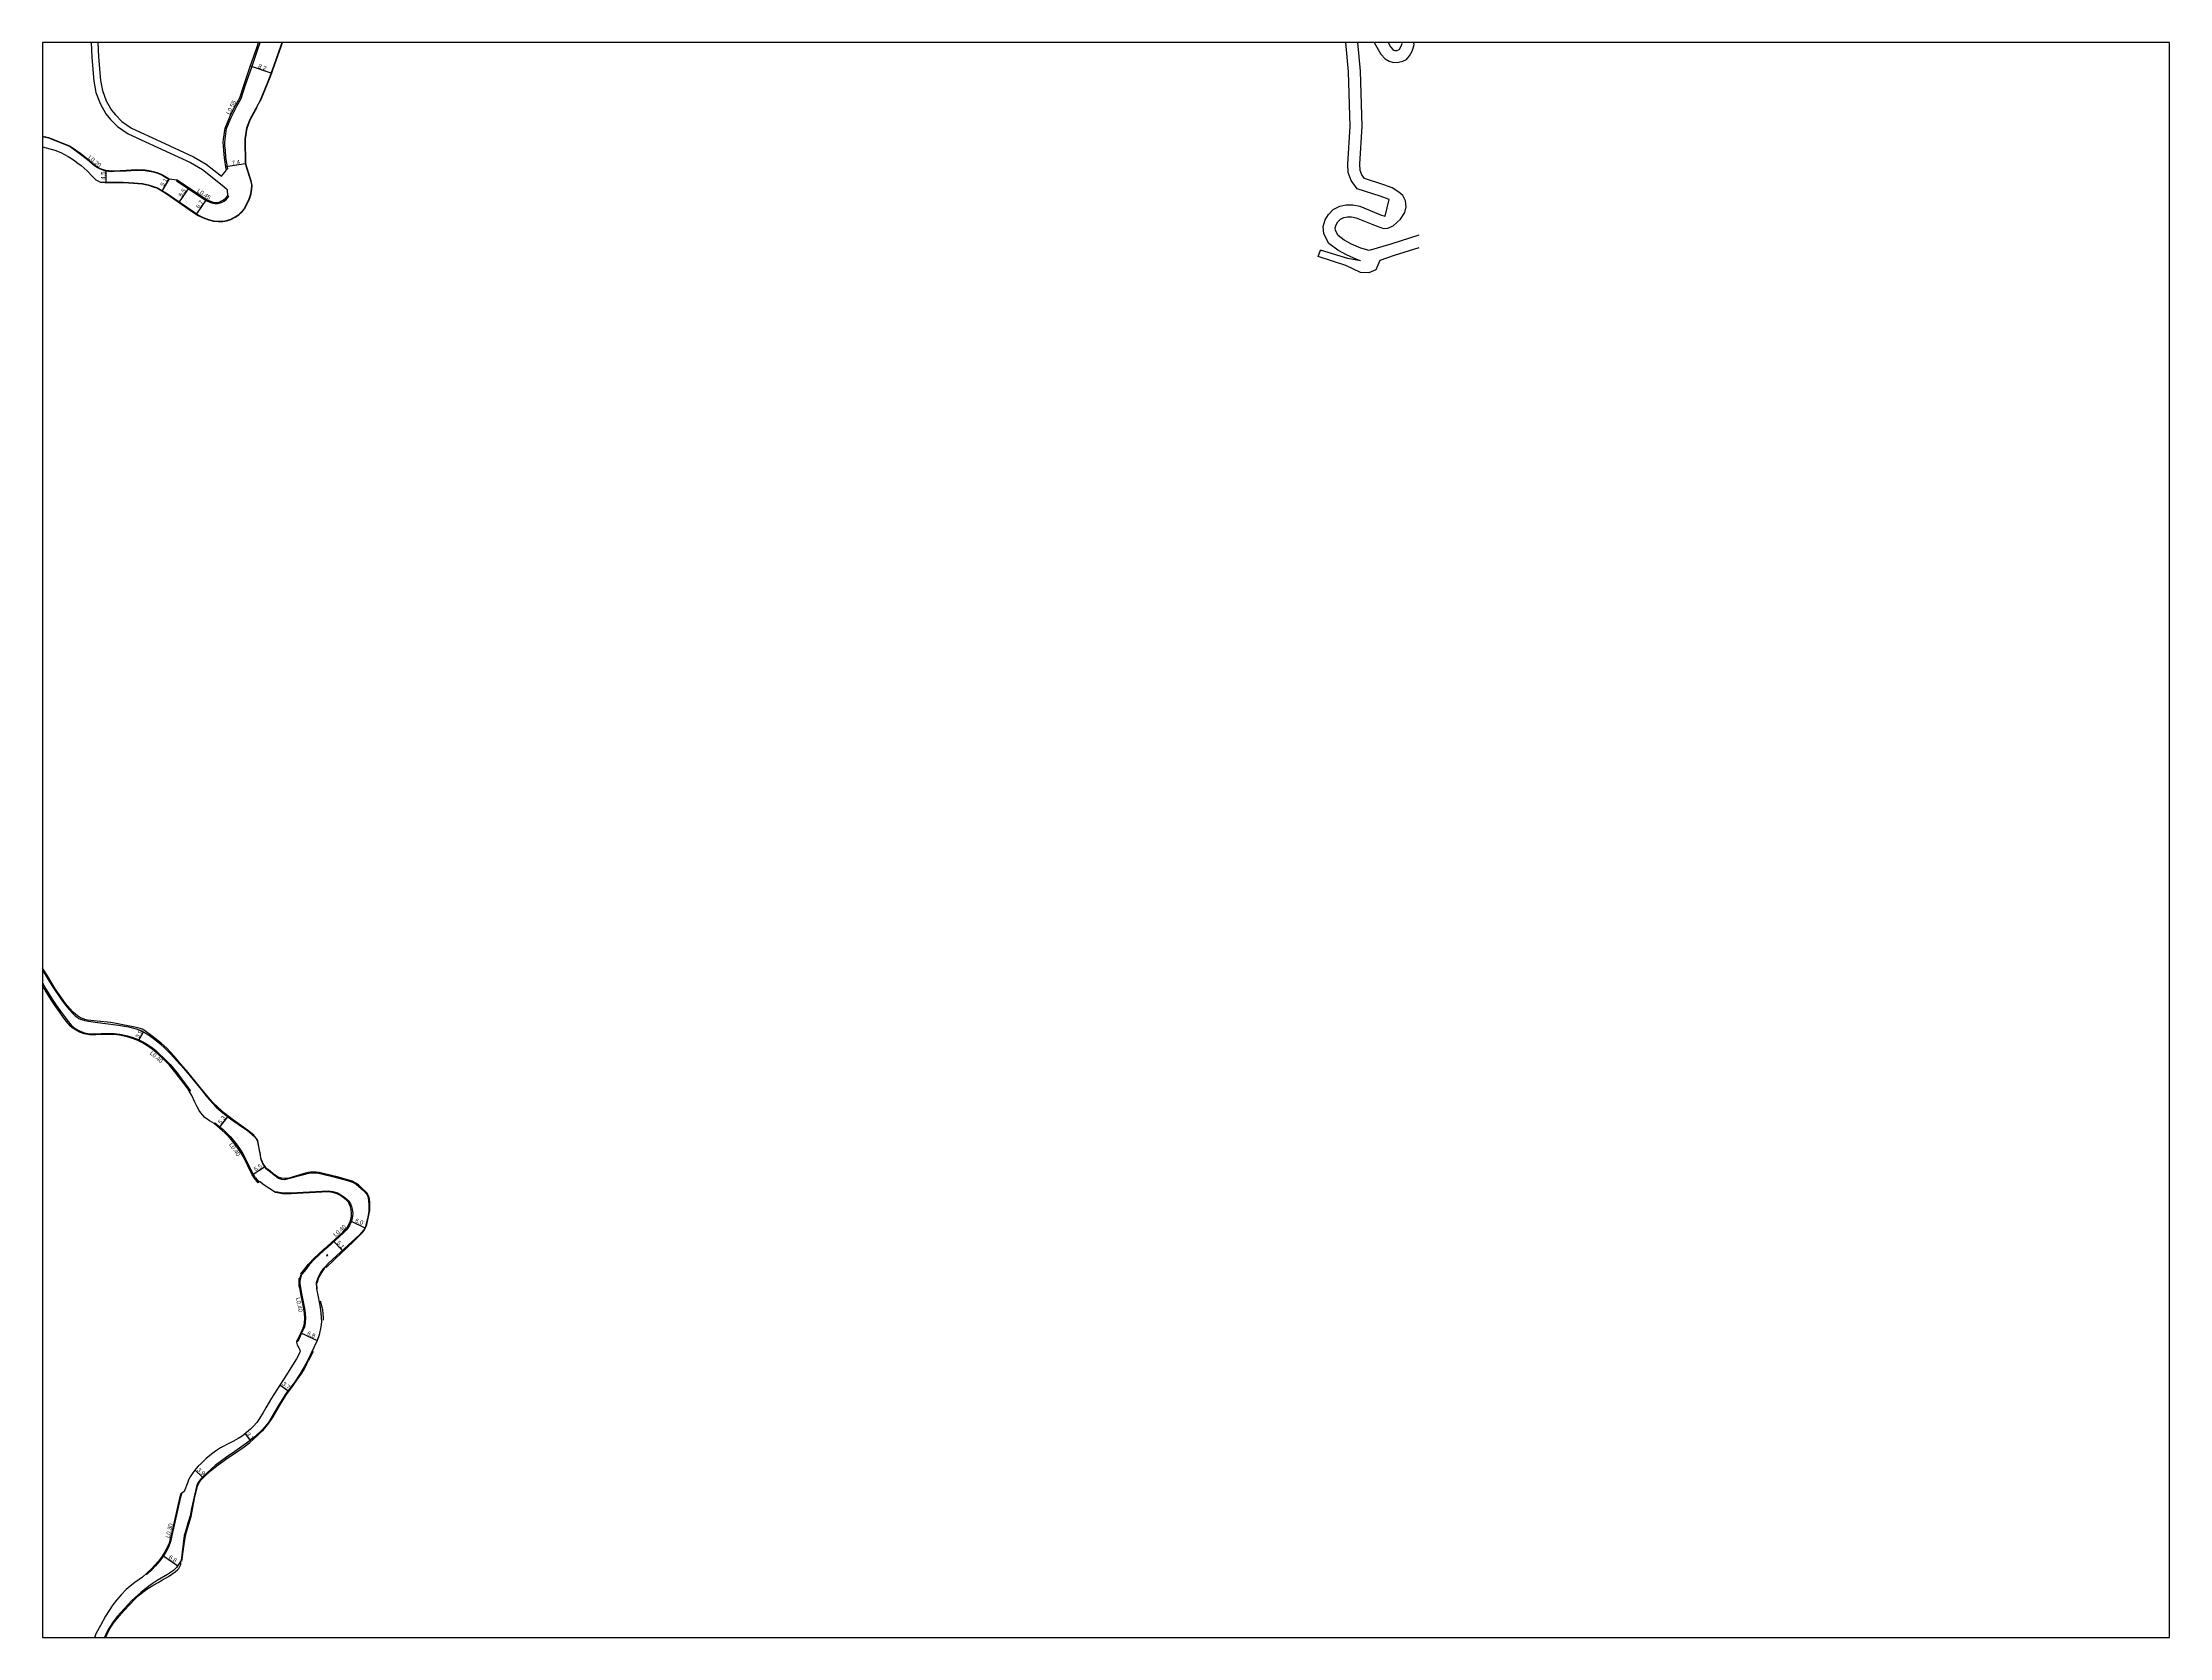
# Model space of a CAD drawing. Header units: metres. Extents: x -25600 to -24000, y -96000 to -93600.
# Drawn here: x -24800 to -24000, y -96000 to -95400 of the extents above; entities that cross this region are included whole.
import ezdxf

# ---------------------------------------------------------------- set-up
doc = ezdxf.new("R2010")
doc.units = ezdxf.units.M
doc.header["$LTSCALE"] = 2.5
for name, color, linetype in [('側溝・桝', 7, 'Continuous'), ('図郭', 7, 'Continuous'), ('幅員', 7, 'Continuous'), ('歩道・分離帯・安全施設', 7, 'Continuous'), ('舗装', 7, 'Continuous'), ('道路', 7, 'Continuous')]:
    doc.layers.add(name, color=color, linetype=linetype)
doc.styles.get("Standard").update_dxf_attribs({"font": ''})
doc.styles.add('YOKO_DECO', font='txt.shx', dxfattribs={"bigfont": 'extfont.shx'})
doc.styles.get('Standard').set_extended_font_data('@MS PGothic')

msp = doc.modelspace()

# ---------------------------------------------------------------- linework, layer by layer
at = {"layer": '側溝・桝'}
for points in [[(-24730.31, -95447.5), (-24731.01, -95443.29), (-24731.23, -95440.52), (-24731.39, -95438.85), (-24731.45, -95437.66), (-24731.32, -95436.4), (-24730.75, -95432.34), (-24729.09, -95428.19), (-24728.07, -95426.14), (-24726.89, -95423.92), (-24725.3, -95421.08), (-24723.76, -95416.35), (-24721.18, -95408.84), (-24718.87, -95402.18), (-24718.14, -95400)], [(-24800, -95435.39), (-24798.84, -95435.62), (-24797.81, -95435.9), (-24796.79, -95436.26), (-24789.65, -95439.14), (-24785.68, -95441.94), (-24783.11, -95443.99), (-24780.44, -95446.24), (-24779.34, -95447.02), (-24778.37, -95447.53), (-24777.32, -95447.93), (-24776.19, -95448.24), (-24775.13, -95448.4), (-24774.14, -95448.46), (-24773.08, -95448.44), (-24768.59, -95448.22), (-24764.81, -95448.02), (-24762.9, -95448.04), (-24761.39, -95448.14), (-24759.89, -95448.35), (-24758.41, -95448.68), (-24757.04, -95449.08), (-24755.5, -95449.69), (-24754.35, -95450.31), (-24752.43, -95451.51)], [(-24730.87, -95447.59), (-24730.31, -95447.5)], [(-24752.43, -95451.51), (-24752.36, -95451.31)], [(-24749.4, -95451.67), (-24749.65, -95452.06)], [(-24749.65, -95452.06), (-24739.83, -95458.5), (-24738.26, -95459.53), (-24737.04, -95460.11), (-24735.97, -95460.47), (-24735.08, -95460.58), (-24734.17, -95460.58), (-24733.2, -95460.32), (-24732.43, -95460.02), (-24731.74, -95459.62), (-24730.81, -95458.87), (-24730.28, -95458.34), (-24729.93, -95457.86)], [(-24730.3, -95457.59), (-24729.93, -95457.86)], [(-24800, -95753.74), (-24798.59, -95756.25), (-24796.33, -95759.86), (-24794.89, -95762.1), (-24793.25, -95764.37), (-24791.77, -95766.37), (-24790.68, -95767.79), (-24789.05, -95769.74), (-24788.51, -95770.28), (-24787.79, -95770.85), (-24785.88, -95771.94), (-24784.19, -95772.54), (-24782.31, -95772.86), (-24780.86, -95772.93), (-24780.03, -95772.89), (-24778, -95772.77), (-24776.33, -95772.74), (-24773.01, -95772.78), (-24770.97, -95773), (-24768.02, -95773.64), (-24766.39, -95774.15), (-24764.3, -95774.94), (-24762.25, -95775.92), (-24760.88, -95776.7), (-24758.51, -95778.31), (-24757.57, -95779.08), (-24756.33, -95780.13), (-24754.07, -95782.3), (-24751.97, -95784.44), (-24749.41, -95787.61), (-24747.68, -95789.8), (-24745.2, -95793.18), (-24744.49, -95794.2), (-24744.37, -95794.41), (-24744.72, -95794.62)], [(-24735.44, -95806.68), (-24735.21, -95806.35), (-24732.11, -95808.96), (-24730.98, -95810.02), (-24729.32, -95811.7), (-24728.07, -95813.2), (-24726.79, -95814.82), (-24725.1, -95817.36), (-24724.1, -95818.99), (-24724.09, -95819.01)], [(-24719.89, -95827.05), (-24720.76, -95825.72), (-24724.09, -95819.01)], [(-24719.89, -95827.05), (-24718.65, -95828.62)], [(-24712.35, -95832.6), (-24712.19, -95832.22), (-24709.68, -95832.76), (-24706.53, -95832.7), (-24702.03, -95832.46), (-24692.51, -95831.92), (-24690.79, -95832.22), (-24689.02, -95832.79), (-24687.74, -95833.45), (-24686.62, -95834.19), (-24685.56, -95835.09), (-24684.77, -95835.91), (-24684.18, -95836.92), (-24683.77, -95837.92), (-24683.54, -95838.91), (-24683.34, -95840.55), (-24683.44, -95841.54), (-24683.82, -95843.44), (-24684.59, -95845.05), (-24685.14, -95845.97), (-24685.85, -95846.82), (-24686.83, -95847.82), (-24692.68, -95853.16), (-24694.02, -95854.32), (-24696.11, -95856.2), (-24697.56, -95857.59), (-24699.68, -95859.83), (-24700.99, -95861.54), (-24702.5, -95863.38)], [(-24703.16, -95865.03), (-24703.2, -95866.2), (-24703.17, -95866.88), (-24703.14, -95867.62), (-24702.98, -95868.44), (-24702.62, -95870.66), (-24702.24, -95872.52), (-24701.47, -95876.29), (-24701.25, -95878.13), (-24701.13, -95879.73), (-24701.19, -95881.78), (-24701.43, -95883.1)], [(-24701.43, -95883.1), (-24701.73, -95883.82), (-24702.55, -95885.53), (-24704, -95888.6)], [(-24704, -95888.6), (-24704.35, -95888.42)], [(-24747.58, -95945.64), (-24748.18, -95947.67), (-24751.31, -95961.63), (-24751.77, -95963.52), (-24752.1, -95964.66), (-24752.8, -95966.23), (-24753.66, -95967.89), (-24754.72, -95969.63), (-24755.97, -95971.33), (-24757.48, -95973.03), (-24758.91, -95974.5), (-24760.45, -95975.91), (-24760.89, -95976.3), (-24761.1, -95976.07)]]:
    msp.add_lwpolyline(points, dxfattribs=at)
at = {"layer": '図郭'}
msp.add_lwpolyline([(-24800, -96000), (-24000, -96000), (-24000, -95400), (-24800, -95400)], close=True, dxfattribs=at)
at = {"layer": '幅員', "flags": 128}
for points in [[(-24713.99, -95411.52), (-24721.78, -95408.85)], [(-24723.72, -95445.6), (-24731, -95446.82)], [(-24776.14, -95448.03), (-24776.17, -95452.52)], [(-24752.36, -95451.31), (-24755.04, -95455.69)], [(-24744.94, -95454.6), (-24748.62, -95459.97)], [(-24738.34, -95458.93), (-24742.03, -95464.47)]]:
    msp.add_lwpolyline(points, dxfattribs=at)
at = {"layer": '幅員'}
for points in [[(-24763.9, -95775.58), (-24762.01, -95772.2)], [(-24733.53, -95808.29), (-24730.26, -95804.1)], [(-24721.11, -95825.92), (-24716.53, -95822.89)], [(-24684.2, -95843.31), (-24678.77, -95845.84)], [(-24690.63, -95850.75), (-24687.21, -95854.48)], [(-24702.91, -95885.36), (-24696.76, -95888.26)], [(-24710.69, -95904.95), (-24707.71, -95907.13)], [(-24723.79, -95923.39), (-24721.89, -95925.86)], [(-24742.63, -95937), (-24739.86, -95939.73)], [(-24754.79, -95969.14), (-24749.16, -95973.02)]]:
    msp.add_lwpolyline(points, dxfattribs=at)
at = {"layer": '歩道・分離帯・安全施設'}
for points in [[(-24718.07, -95421.99), (-24715.4, -95415.55), (-24714.29, -95412.75), (-24712.73, -95408.52), (-24710.25, -95401.44), (-24709.76, -95400)], [(-24721.4, -95452.48), (-24723.57, -95445.58), (-24723.6, -95436.39), (-24723.05, -95432.17), (-24721.96, -95429.13), (-24719.3, -95424.3)], [(-24776.6, -95452.67), (-24775.95, -95452.67), (-24769.63, -95452.69), (-24765.73, -95452.92), (-24762.47, -95453.21), (-24760.14, -95453.7), (-24758.36, -95454.24), (-24756.81, -95454.84), (-24755.14, -95455.8), (-24753.44, -95456.84), (-24743.2, -95463.88), (-24741.45, -95465.04), (-24739.6, -95465.95), (-24737.63, -95466.72), (-24735.69, -95467.18), (-24733.86, -95467.38), (-24732.22, -95467.34), (-24730.62, -95467.12), (-24729.16, -95466.62), (-24727.49, -95465.74), (-24726.14, -95464.8), (-24725.03, -95463.76), (-24724.09, -95462.58), (-24723.37, -95461.4), (-24722.72, -95460.19), (-24722.1, -95458.89), (-24721.56, -95456.98), (-24721.25, -95455.16), (-24721.16, -95453.79), (-24721.27, -95453)], [(-24717.59, -95820.39), (-24717.86, -95819.59), (-24718.2, -95817.73), (-24719.15, -95813.05), (-24719.46, -95812.47), (-24719.84, -95811.89), (-24720.57, -95811.04), (-24722.94, -95809.12), (-24724.32, -95808.1), (-24728.15, -95805.37), (-24731.39, -95802.88), (-24734.09, -95800.51), (-24735.79, -95798.84), (-24736.94, -95797.59), (-24740.59, -95793.2), (-24743.19, -95789.94), (-24745.89, -95786.67), (-24747.3, -95785.04), (-24750.43, -95781.38), (-24753.29, -95778.26), (-24755.4, -95776.39), (-24759.86, -95772.93), (-24760.63, -95772.4), (-24761.26, -95771.9), (-24761.85, -95771.53), (-24762.58, -95771.2), (-24763.34, -95770.89), (-24764.25, -95770.62), (-24765.33, -95770.41), (-24769.74, -95769.52), (-24771.74, -95769.17), (-24774.31, -95768.6), (-24779.48, -95768.13), (-24783.06, -95767.73), (-24784.03, -95767.5), (-24784.98, -95767.19), (-24785.74, -95766.85), (-24786.89, -95766.19), (-24788.4, -95764.86), (-24789.76, -95763.44), (-24791.41, -95761.47), (-24792.3, -95760.3), (-24795.26, -95755.98), (-24798.19, -95751.16), (-24800, -95748.19)], [(-24717.59, -95820.39), (-24717.34, -95821.1), (-24716.97, -95821.89), (-24716.4, -95822.82), (-24715.96, -95823.33), (-24715.14, -95824.01)], [(-24693.5, -95860.89), (-24690.37, -95857.97), (-24687.69, -95855.41), (-24683.07, -95851.02), (-24679.75, -95847.78), (-24679.12, -95847.04), (-24678.39, -95845.7), (-24678.04, -95844.63), (-24676.95, -95839.35), (-24676.85, -95836.39), (-24676.99, -95835.15), (-24677.15, -95834.55), (-24677.48, -95833.63), (-24677.74, -95833.16), (-24678.06, -95832.75), (-24680.48, -95830.32), (-24681.18, -95829.74), (-24681.95, -95829.2), (-24682.85, -95828.7), (-24683.6, -95828.39), (-24688.74, -95826.83), (-24694.47, -95825.45), (-24695.9, -95825.14), (-24697.03, -95824.96), (-24698.11, -95824.9), (-24699.2, -95824.99), (-24700.06, -95825.12), (-24701.07, -95825.35), (-24703.24, -95825.94), (-24706.86, -95827.09), (-24707.85, -95827.32), (-24708.91, -95827.38), (-24710.06, -95827.25), (-24711.41, -95826.86), (-24713.22, -95825.54), (-24715.14, -95824.01)], [(-24703.17, -95864.95), (-24702.68, -95863.51)], [(-24696.18, -95864.82), (-24695.76, -95863.95), (-24695.26, -95863.09), (-24694.47, -95861.92), (-24693.85, -95861.12)], [(-24696.67, -95868.9), (-24696.83, -95866.84)], [(-24696.75, -95866.63), (-24696.26, -95864.98)], [(-24694.32, -95880.64), (-24694.28, -95879.77), (-24694.53, -95876.78), (-24694.91, -95875.37), (-24695.47, -95873.51)], [(-24747.56, -95971.31), (-24746.9, -95965.92), (-24746.35, -95962.5), (-24745.8, -95960.28), (-24744.14, -95954.51), (-24742.82, -95947.71), (-24741.68, -95943.04), (-24741.06, -95941.69), (-24740.32, -95940.71), (-24739.46, -95939.83), (-24736.77, -95937.32), (-24733.96, -95935.02), (-24732.23, -95933.75), (-24730.65, -95932.65), (-24727.84, -95930.77), (-24724.13, -95928.23), (-24722.03, -95926.61), (-24720.59, -95925.44), (-24718.88, -95923.83), (-24717.61, -95922.57), (-24717.02, -95921.97), (-24715.85, -95920.63), (-24714.86, -95919.37), (-24713.97, -95918.07), (-24713.29, -95916.99), (-24710.87, -95912.83), (-24709.14, -95909.97), (-24708.25, -95908.62), (-24706.1, -95905.71), (-24703.67, -95902.39), (-24702.72, -95901), (-24701.65, -95899.19), (-24700.53, -95897.11), (-24699.91, -95895.8)], [(-24698.26, -95892.36), (-24699.91, -95895.8)], [(-24776.15, -96000), (-24775.78, -95999.04), (-24774.52, -95996.56), (-24773.09, -95994.29), (-24771.11, -95991.85), (-24769.34, -95989.85), (-24767.16, -95987.54), (-24765.29, -95985.62), (-24763.98, -95984.37), (-24762.9, -95983.46), (-24761.78, -95982.59), (-24760.41, -95981.62), (-24758.18, -95980.24), (-24756.5, -95979.27), (-24754.88, -95978.37), (-24752.56, -95977.01), (-24750.07, -95975.28), (-24749.21, -95974.58), (-24748.75, -95974.05), (-24748.47, -95973.59), (-24748.24, -95973.06), (-24748.03, -95972.51), (-24747.96, -95971.75)]]:
    msp.add_lwpolyline(points, dxfattribs=at)
at = {"layer": '道路'}
for points in [[(-24800, -95439.26), (-24798.6, -95439.56), (-24795.33, -95440.55), (-24793.15, -95441.37), (-24791.68, -95442.08), (-24790.4, -95442.85), (-24789.14, -95443.66), (-24787.9, -95444.51), (-24786.68, -95445.38), (-24785.49, -95446.3), (-24784.35, -95447.28), (-24783.26, -95448.31), (-24781.15, -95450.44), (-24780.69, -95450.86), (-24780.01, -95451.68), (-24778.25, -95452.51), (-24775.95, -95452.52), (-24769.63, -95452.54), (-24765.72, -95452.77), (-24762.45, -95453.06), (-24760.1, -95453.56), (-24758.32, -95454.1), (-24756.74, -95454.71), (-24755.07, -95455.67), (-24753.36, -95456.72), (-24743.11, -95463.75), (-24741.38, -95464.91), (-24739.54, -95465.81), (-24737.58, -95466.57), (-24735.66, -95467.03), (-24733.85, -95467.23), (-24732.23, -95467.19), (-24730.66, -95466.97), (-24729.22, -95466.48), (-24727.57, -95465.61), (-24726.23, -95464.69), (-24725.14, -95463.65), (-24724.22, -95462.5), (-24723.5, -95461.32), (-24722.85, -95460.12), (-24722.24, -95458.84), (-24721.7, -95456.95), (-24721.4, -95455.14), (-24721.31, -95453.8), (-24721.45, -95452.83), (-24723.72, -95445.6), (-24723.75, -95436.38), (-24723.2, -95432.13), (-24722.09, -95429.07), (-24718.76, -95423), (-24718.2, -95421.92), (-24715.54, -95415.49), (-24714.43, -95412.7), (-24712.87, -95408.47), (-24710.39, -95401.39), (-24709.92, -95400)], [(-24781.7, -95400), (-24781.42, -95405.58), (-24780.69, -95414.59), (-24779.92, -95418.77), (-24778.29, -95422.97), (-24776.18, -95426.84), (-24774.38, -95428.93), (-24771.85, -95431.58), (-24767.74, -95434.37), (-24756.69, -95439.54), (-24744.33, -95445.17), (-24739.88, -95447.81), (-24732.44, -95453.65), (-24730.81, -95454.99), (-24730.43, -95455.39)], [(-24779.2, -95400), (-24778.92, -95405.41), (-24778.21, -95414.26), (-24777.5, -95418.08), (-24776.02, -95421.91), (-24774.11, -95425.41), (-24772.53, -95427.25), (-24770.23, -95429.66), (-24766.5, -95432.18), (-24755.66, -95437.27), (-24743.18, -95442.96), (-24738.47, -95445.74), (-24732.72, -95450.26), (-24730.84, -95448.07)], [(-24730.84, -95448.07), (-24730.87, -95447.59), (-24731.58, -95443.36), (-24731.79, -95440.56), (-24731.95, -95438.9), (-24732.01, -95437.65), (-24731.89, -95436.33), (-24731.3, -95432.2), (-24729.61, -95427.96), (-24728.58, -95425.88), (-24727.38, -95423.65), (-24725.82, -95420.85), (-24724.29, -95416.17), (-24721.72, -95408.66), (-24719.41, -95402), (-24718.74, -95400)], [(-24304.28, -95482.18), (-24305.6, -95481.57), (-24309.59, -95479.92), (-24312.84, -95478.17), (-24316.22, -95475.59), (-24318.06, -95472.02), (-24318.35, -95469.24), (-24317.58, -95466.67), (-24316.29, -95464.69), (-24314.56, -95462.86), (-24312.06, -95461.56), (-24309.71, -95461.09), (-24307.19, -95461.01), (-24304.5, -95461.59), (-24296.78, -95464.76), (-24295.1, -95465.36), (-24295.04, -95465.36), (-24293.54, -95459.07), (-24296.93, -95457.8), (-24305.48, -95455.04), (-24307.82, -95451.88), (-24308.9, -95448.93), (-24308.98, -95445.7), (-24308.1, -95431.41), (-24308.79, -95411.04), (-24309.82, -95400)], [(-24282.36, -95472.49), (-24292.89, -95475.84), (-24300.97, -95478.26), (-24304.1, -95477.33), (-24307.65, -95475.85), (-24310.39, -95474.37), (-24312.69, -95472.62), (-24313.68, -95470.71), (-24313.78, -95469.67), (-24313.46, -95468.58), (-24312.74, -95467.49), (-24311.81, -95466.51), (-24310.55, -95465.85), (-24309.19, -95465.58), (-24307.6, -95465.52), (-24305.85, -95465.91), (-24298.4, -95468.96), (-24295.68, -95469.94), (-24293.97, -95469.78), (-24291.94, -95468.96), (-24289.26, -95466.5), (-24287.61, -95463.88), (-24287.12, -95461.85), (-24287.34, -95459.56), (-24288.38, -95457.54), (-24289.8, -95456.23), (-24292.38, -95454.7), (-24295.44, -95453.55), (-24302.72, -95451.2), (-24303.82, -95449.72), (-24304.42, -95448.08), (-24304.47, -95445.79), (-24303.6, -95431.47), (-24304.3, -95410.76), (-24305.3, -95400)], [(-24299.09, -95400), (-24296.63, -95404.37), (-24294.94, -95406.18), (-24293.51, -95407.05), (-24291.87, -95407.49), (-24290.01, -95407.43), (-24288.37, -95407), (-24287, -95406.34), (-24285.85, -95405.03), (-24284.86, -95403.23), (-24284.1, -95400.88), (-24284.17, -95400)], [(-24293.93, -95400), (-24292.98, -95401.68), (-24292.07, -95402.65), (-24291.72, -95402.87), (-24291.35, -95402.97), (-24290.66, -95402.95), (-24289.93, -95402.76), (-24289.77, -95402.68), (-24289.56, -95402.44), (-24289.01, -95401.43), (-24288.66, -95400.35), (-24288.69, -95400)], [(-24800, -95435.18), (-24798.8, -95435.42), (-24797.75, -95435.7), (-24796.72, -95436.07), (-24789.55, -95438.95), (-24785.55, -95441.78), (-24782.98, -95443.83), (-24780.32, -95446.08), (-24779.23, -95446.84), (-24778.29, -95447.34), (-24777.25, -95447.74), (-24776.14, -95448.03), (-24775.11, -95448.19), (-24774.13, -95448.25), (-24773.09, -95448.23), (-24768.6, -95448.01), (-24764.81, -95447.81), (-24762.89, -95447.83), (-24761.37, -95447.93), (-24759.86, -95448.15), (-24758.36, -95448.48), (-24756.97, -95448.89), (-24755.41, -95449.5), (-24754.24, -95450.13), (-24752.36, -95451.31), (-24749.4, -95451.67), (-24739.58, -95458.12), (-24738.03, -95459.13), (-24736.87, -95459.69), (-24735.87, -95460.02), (-24735.05, -95460.12), (-24734.23, -95460.12), (-24733.34, -95459.89), (-24732.63, -95459.61), (-24732, -95459.24), (-24731.12, -95458.53), (-24730.63, -95458.04), (-24730.3, -95457.59), (-24730.43, -95455.39)], [(-24320.21, -95480.48), (-24319.33, -95478.07)], [(-24304.28, -95482.18), (-24308.99, -95481.3), (-24319.33, -95478.07)], [(-24282.36, -95477.21), (-24291.55, -95480.14), (-24296.99, -95482.01), (-24298.53, -95485.46), (-24301.1, -95486.6), (-24304.33, -95486.49)], [(-24304.33, -95486.49), (-24309.81, -95483.92), (-24320.21, -95480.48)], [(-24800, -95749), (-24796.49, -95754.7), (-24792.89, -95760.14), (-24791.41, -95762.18), (-24790.04, -95763.78), (-24788.82, -95765.01), (-24787.7, -95766.11), (-24787.03, -95766.69), (-24786.37, -95767.09), (-24785.3, -95767.58), (-24784.1, -95767.96), (-24782.69, -95768.21), (-24780.18, -95768.52), (-24771.43, -95769.66), (-24767.68, -95770.33), (-24764.82, -95771.02), (-24762.8, -95771.76), (-24761.38, -95772.55), (-24759.78, -95773.55), (-24757.79, -95775.01), (-24755.9, -95776.58), (-24753.73, -95778.56), (-24751.81, -95780.41), (-24749.43, -95783.08), (-24746.89, -95785.93), (-24740.31, -95793.92), (-24738.15, -95796.65), (-24734.7, -95800.46), (-24732.8, -95802.13), (-24729.25, -95804.9), (-24725.18, -95807.78), (-24722.96, -95809.31), (-24721.11, -95810.75), (-24720.12, -95811.72), (-24719.39, -95812.66), (-24719.2, -95813.1), (-24718.51, -95816.75), (-24718.32, -95817.94), (-24718.02, -95819.61), (-24717.77, -95820.46)], [(-24724.45, -95819.19), (-24725.44, -95817.58), (-24727.12, -95815.06), (-24728.38, -95813.46), (-24729.62, -95811.97), (-24731.26, -95810.31), (-24732.38, -95809.27), (-24735.44, -95806.68), (-24737.2, -95805.59), (-24738.93, -95804.42), (-24739.74, -95803.53), (-24740.49, -95802.66), (-24741.05, -95801.7), (-24741.87, -95800.33), (-24742.72, -95798.66), (-24743.8, -95796.15), (-24744.84, -95794.43), (-24745.53, -95793.42), (-24748, -95790.05), (-24749.73, -95787.87), (-24752.27, -95784.71), (-24754.36, -95782.59), (-24756.61, -95780.44), (-24757.83, -95779.4), (-24758.75, -95778.64), (-24761.1, -95777.05), (-24762.44, -95776.28), (-24764.46, -95775.31), (-24766.52, -95774.54), (-24768.13, -95774.04), (-24771.03, -95773.4), (-24773.04, -95773.19), (-24776.33, -95773.15), (-24777.99, -95773.18), (-24780.01, -95773.29), (-24780.85, -95773.34), (-24782.36, -95773.27), (-24784.29, -95772.94), (-24786.06, -95772.31), (-24788, -95771.2), (-24788.85, -95770.67), (-24789.43, -95770.08), (-24791.08, -95768.11), (-24792.18, -95766.68), (-24793.67, -95764.67), (-24795.31, -95762.38), (-24796.76, -95760.13), (-24799.03, -95756.51), (-24800, -95754.78)], [(-24720.23, -95827.27), (-24721.11, -95825.92), (-24724.45, -95819.19)], [(-24717.77, -95820.46), (-24717.08, -95821.94), (-24716.53, -95822.89), (-24716.08, -95823.44), (-24715.24, -95824.13)], [(-24703.55, -95864.95), (-24703.03, -95865.06), (-24702.49, -95863.39), (-24702.91, -95863.25), (-24701.31, -95861.28), (-24699.99, -95859.57), (-24697.85, -95857.31), (-24696.38, -95855.9), (-24694.29, -95854.02), (-24692.94, -95852.86), (-24687.11, -95847.53), (-24686.15, -95846.55), (-24685.47, -95845.74), (-24684.95, -95844.86), (-24684.2, -95843.31), (-24683.83, -95841.48), (-24683.74, -95840.55), (-24683.93, -95838.98), (-24684.15, -95838.05), (-24684.54, -95837.1), (-24685.1, -95836.16), (-24685.83, -95835.38), (-24686.87, -95834.52), (-24687.94, -95833.79), (-24689.18, -95833.17), (-24690.89, -95832.62), (-24692.54, -95832.32), (-24702.01, -95832.86), (-24706.52, -95833.1), (-24709.71, -95833.16), (-24712.35, -95832.6), (-24716.58, -95829.84), (-24718.44, -95828.41), (-24718.94, -95828.91), (-24720.23, -95827.27)], [(-24715.24, -95824.13), (-24711.22, -95827.24), (-24710.16, -95827.62), (-24708.89, -95827.75), (-24705.98, -95827), (-24703.78, -95826.38), (-24701.27, -95825.67), (-24700.45, -95825.48), (-24699.16, -95825.23), (-24697.81, -95825.25), (-24696.18, -95825.39), (-24694.58, -95825.69), (-24690.41, -95826.74), (-24685.29, -95828.04), (-24683.39, -95828.74), (-24682.04, -95829.53), (-24679.11, -95831.98), (-24678.15, -95833.11), (-24677.64, -95834.11), (-24677.37, -95835.48), (-24677.22, -95837.47), (-24677.3, -95839.7), (-24677.75, -95842.52), (-24678.57, -95845.43), (-24679.16, -95846.68), (-24680.63, -95848.45), (-24689.41, -95856.49), (-24692.56, -95859.35), (-24693.62, -95860.39), (-24694.52, -95861.4), (-24695.46, -95862.75), (-24696.39, -95864.5), (-24697.06, -95866.53), (-24696.95, -95868.88), (-24696.36, -95871.88), (-24695.95, -95873.81), (-24695.61, -95875.89), (-24695.31, -95878.05), (-24695.2, -95879.58), (-24695.13, -95881.3), (-24695.29, -95883.08), (-24695.99, -95886.11)], [(-24703.55, -95864.95), (-24703.6, -95866.2), (-24703.56, -95866.9), (-24703.54, -95867.66), (-24703.37, -95868.51), (-24703, -95870.73), (-24702.62, -95872.6), (-24701.86, -95876.35), (-24701.64, -95878.17), (-24701.52, -95879.74), (-24701.59, -95881.76), (-24701.83, -95883.02)], [(-24701.83, -95883.02), (-24702.09, -95883.66), (-24702.91, -95885.36), (-24704.35, -95888.42)], [(-24695.99, -95886.11), (-24696.76, -95888.27), (-24700.23, -95895.64)], [(-24704.35, -95888.42), (-24704.43, -95888.56), (-24704.49, -95888.93), (-24704.4, -95889.44), (-24704.26, -95889.87), (-24703.97, -95890.41), (-24703.62, -95891.01), (-24703.38, -95891.52), (-24703.21, -95891.9), (-24703.14, -95892.2), (-24703.15, -95892.38), (-24703.29, -95892.92), (-24703.56, -95893.52), (-24704.49, -95895.22), (-24708.54, -95901.61), (-24713.93, -95909.98), (-24716.07, -95913.66), (-24717.04, -95915.41), (-24718.4, -95917.66), (-24719.41, -95919.15), (-24720.59, -95920.46), (-24721.83, -95921.69), (-24723.23, -95922.91), (-24724.11, -95923.66), (-24724.94, -95924.24), (-24726.44, -95925.21), (-24728.22, -95926.17), (-24729.74, -95926.92), (-24733.02, -95928.72), (-24734.9, -95929.89), (-24736.45, -95931.06), (-24738.5, -95932.73), (-24740.26, -95934.4), (-24741.42, -95935.57), (-24742.32, -95936.61), (-24743.47, -95938.04), (-24744.51, -95939.62), (-24745.05, -95940.71), (-24745.4, -95941.55), (-24746.7, -95945.03), (-24748, -95945.93), (-24748.49, -95947.59), (-24751.62, -95961.56), (-24752.07, -95963.43), (-24752.4, -95964.54), (-24753.08, -95966.09), (-24753.94, -95967.74), (-24754.98, -95969.45), (-24756.21, -95971.13), (-24757.71, -95972.81), (-24759.13, -95974.27), (-24760.66, -95975.68), (-24762.43, -95977.27), (-24763.68, -95978.18), (-24765.25, -95979.34), (-24767.09, -95980.74), (-24768.51, -95981.91), (-24770.47, -95984), (-24772.12, -95985.98), (-24773.5, -95987.72), (-24775, -95989.83), (-24776.32, -95992.03), (-24778.2, -95995.47), (-24779.78, -95998.35), (-24780.46, -96000)], [(-24700.23, -95895.64), (-24701.62, -95898.21), (-24703.18, -95900.95), (-24705.13, -95903.87), (-24707.04, -95906.33), (-24707.85, -95907.33), (-24708.92, -95908.79), (-24711.48, -95913.16), (-24715.01, -95919.12), (-24717.16, -95921.63), (-24720.19, -95924.55), (-24723.28, -95926.93), (-24727.73, -95930.09), (-24730.84, -95932.14), (-24735.02, -95935.35), (-24739.44, -95939.3), (-24740.35, -95940.22), (-24741.15, -95941.17), (-24741.56, -95941.85), (-24742.14, -95943.19), (-24743.93, -95951.53), (-24744.51, -95954.26), (-24745.31, -95957.04), (-24745.83, -95958.86), (-24746.67, -95961.69), (-24747.83, -95971.01), (-24748.55, -95972.12), (-24749.59, -95973.63), (-24750.79, -95974.75), (-24752.98, -95976.33), (-24756.92, -95978.58), (-24759.48, -95980.31), (-24763.09, -95983.07), (-24766.52, -95986.25), (-24769.28, -95989.18), (-24771.81, -95991.97), (-24773.45, -95994.16), (-24775.05, -95996.62), (-24776.08, -95998.51), (-24776.66, -96000)]]:
    msp.add_lwpolyline(points, dxfattribs=at)

# ---------------------------------------------------------------- texts
at = {"layer": '側溝・桝'}
for s, rotation, p in [('L0.55', 63.59715, (-24729.55, -95427.28)), ('L0.20', 319.77907, (-24783.01, -95443.47)), ('L0.45', 326.74154, (-24742.04, -95456.2)), ('L0.40', 320, (-24759.81, -95780.47)), ('L0.40', 304.42574, (-24729.92, -95814.58)), ('L0.40', 42.3224, (-24689.79, -95849.4)), ('L0.40', 281.61653, (-24704.76, -95872.27)), ('L0.30', 77, (-24752.2, -95962.69))]:
    msp.add_text(s, height=1.6, rotation=rotation, dxfattribs=at).set_placement(p)
at = {"layer": '幅員'}
for s, rotation, p in [('8.2', 341.05508, (-24719.02, -95409.53)), ('7.4', 9.48569, (-24728.67, -95446.17)), ('4.5', 89.6487, (-24776.41, -95451.58)), ('5.1', 58.56601, (-24754.49, -95454.33)), ('6.5', 55.52202, (-24747.71, -95458.19)), ('6.7', 56.29654, (-24741.09, -95462.61)), ('3.9', 61, (-24763.78, -95774.77)), ('5.3', 52, (-24732.89, -95806.99)), ('5.5', 33, (-24719.87, -95824.75)), ('6.0', 338, (-24682.57, -95843.73)), ('5.1', 312, (-24689.49, -95851.63)), ('6.8', 335, (-24700.63, -95886.13)), ('3.7', 324, (-24710.01, -95904.94)), ('3.1', 308, (-24723.45, -95923.52)), ('3.9', 319, (-24742.01, -95937.2)), ('6.8', 325, (-24752.69, -95970.19))]:
    msp.add_text(s, height=1.6, rotation=rotation, dxfattribs=at).set_placement(p)
at = {"layer": '舗装', "style": 'YOKO_DECO'}
msp.add_text('A', height=0.75, dxfattribs=at).set_placement((-24693.26, -95856.57, 604.35))

doc.saveas('drawing.dxf')
